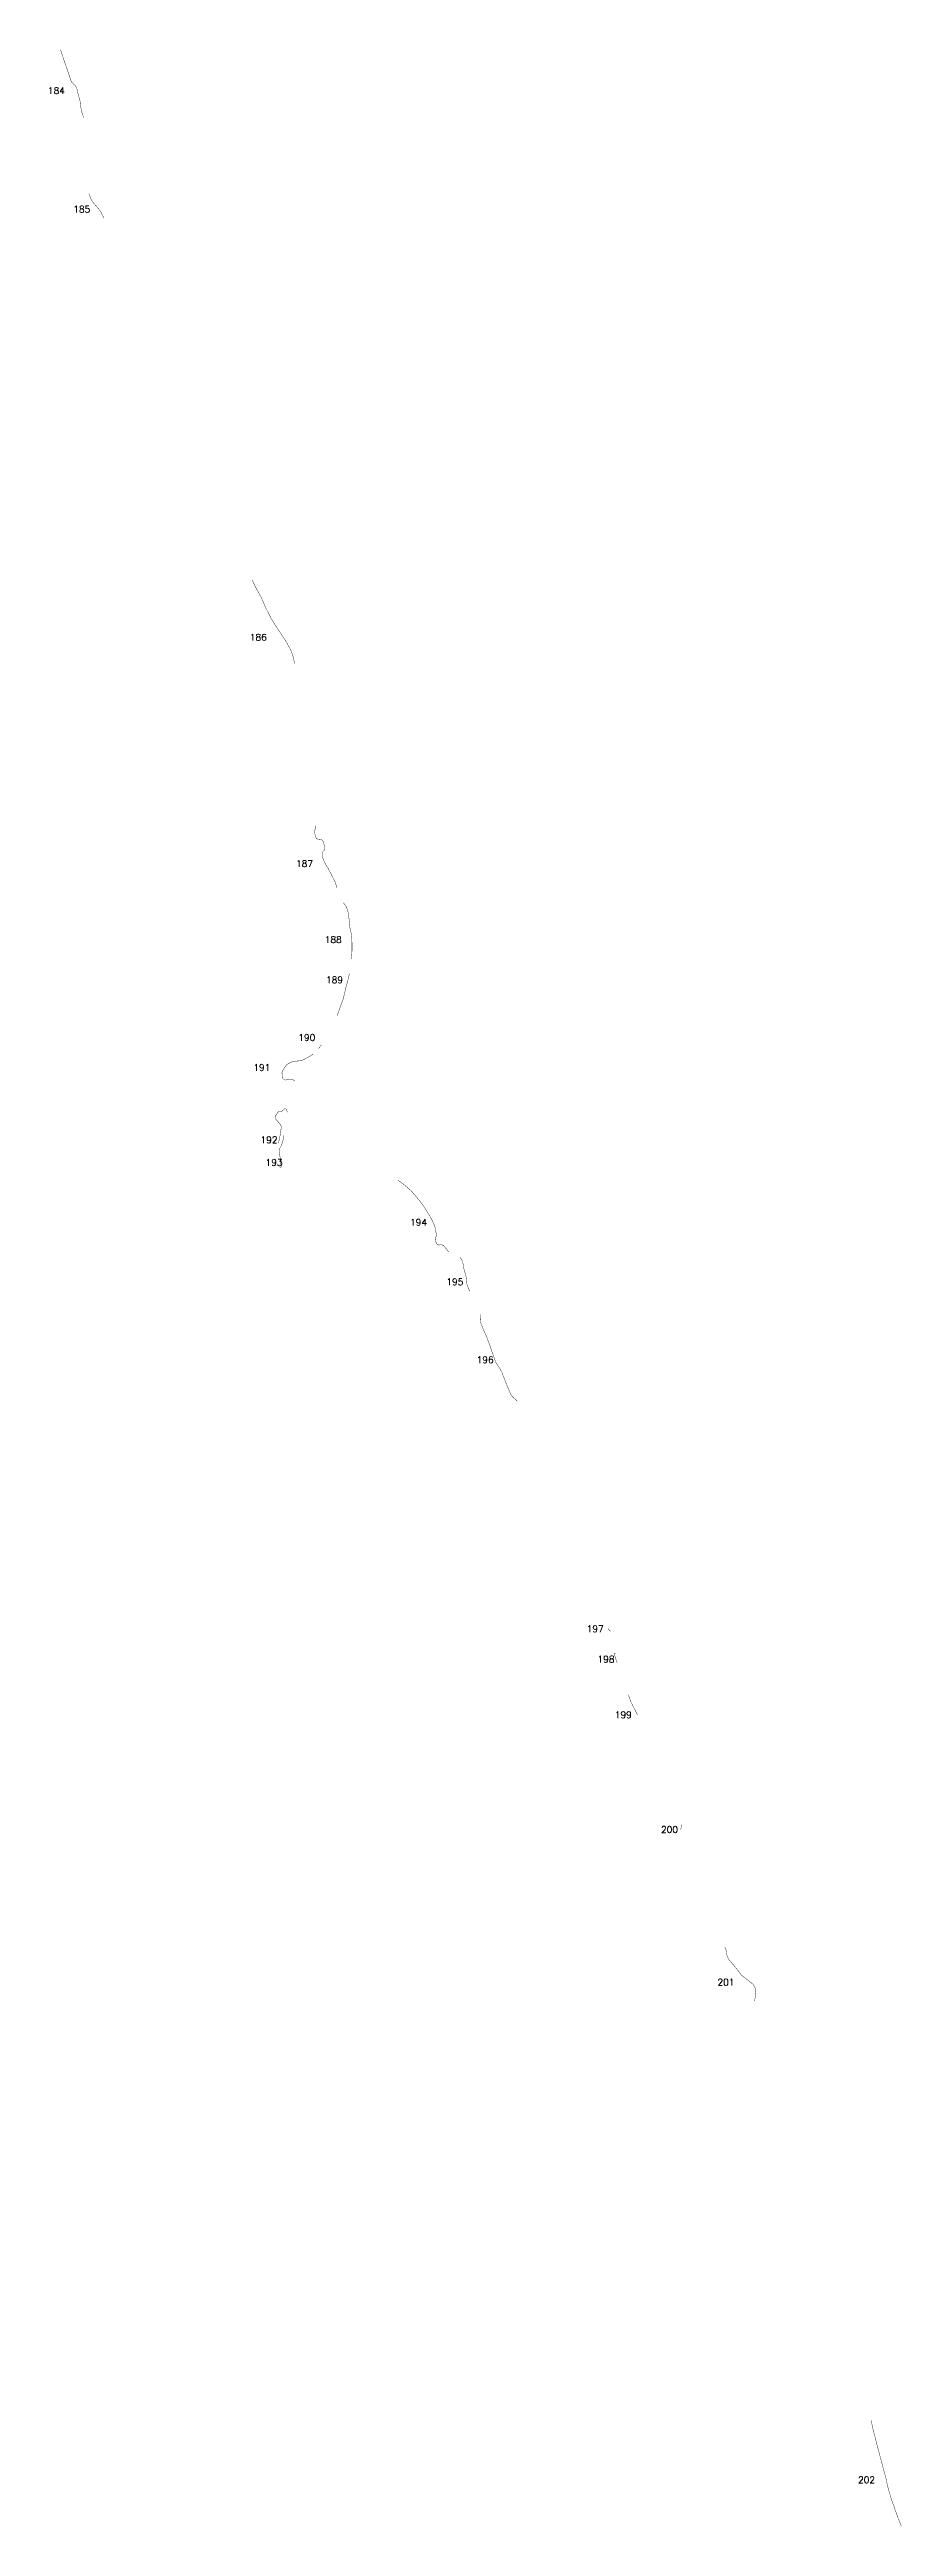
# Model space of a CAD drawing. Header units: metres. Extents: x 254129 to 356845, y 1741129 to 2228107.
# Drawn here: x 295765 to 302218, y 1959789 to 1978560 of the extents above; entities that cross this region are included whole.
import ezdxf

# ---------------------------------------------------------------- set-up
doc = ezdxf.new("R2010")
doc.units = ezdxf.units.M
doc.layers.add('ARTIFICIALLY PROTECTED', color=4, linetype='Continuous')
doc.styles.get("Standard").update_dxf_attribs({"font": 'simplex.shx'})

msp = doc.modelspace()

# ---------------------------------------------------------------- texts
at = {"char_height": 50, "attachment_point": 1}
for s, insert in [('184', (295752, 1978273)), ('185', (295944, 1977374)), ('186', (297282, 1974130)), ('187', (297632, 1972415)), ('188', (297850, 1971839)), ('189', (297859, 1971534)), ('190', (297649, 1971097)), ('191', (297309, 1970870)), ('192', (297363, 1970321)), ('193', (297401, 1970151)), ('194', (298496, 1969697)), ('195', (298771, 1969246)), ('196', (299000, 1968655)), ('197', (299834, 1966616)), ('198', (299916, 1966386)), ('199', (300047, 1965965)), ('200', (300397, 1965095)), ('201', (300825, 1963939)), ('202', (301890, 1960167))]:
    msp.add_mtext_dynamic_manual_height_columns(s, width=84.37, gutter_width=1, heights=[74.2], dxfattribs=dict(at, insert=insert))

# ---------------------------------------------------------------- linework, layer by layer
at = {"layer": 'ARTIFICIALLY PROTECTED', "const_width": 3, "flags": 128}
for points in [[(295848, 1978558), (295863, 1978511), (295894, 1978421), (295928, 1978320), (295940, 1978303), (295958, 1978288), (295970, 1978271), (295977, 1978239), (295996, 1978168), (296001, 1978126), (296007, 1978090), (296022, 1978047), (296026, 1978042)], [(296063, 1977468), (296065, 1977460), (296082, 1977419), (296098, 1977396), (296120, 1977371), (296141, 1977347), (296154, 1977328), (296168, 1977301), (296177, 1977280)], [(297300, 1974541), (297306, 1974525), (297324, 1974489), (297338, 1974462), (297364, 1974416), (297385, 1974369), (297403, 1974327), (297448, 1974240), (297498, 1974161), (297547, 1974090), (297597, 1974000), (297615, 1973938), (297620, 1973905)], [(297990, 1972095), (297994, 1972089), (298010, 1972068), (298024, 1972034), (298031, 1971998), (298034, 1971963), (298041, 1971900), (298051, 1971855), (298054, 1971829), (298056, 1971787), (298056, 1971730), (298051, 1971669), (298051, 1971668)], [(298037, 1971556), (298035, 1971550), (298023, 1971500), (298007, 1971440), (297990, 1971367), (297979, 1971338), (297951, 1971260), (297942, 1971237)], [(297762, 1970948), (297731, 1970927), (297684, 1970902), (297656, 1970895), (297654, 1970895), (297621, 1970893), (297602, 1970888), (297575, 1970876), (297560, 1970865), (297547, 1970847), (297534, 1970827), (297528, 1970815), (297525, 1970806), (297527, 1970789), (297528, 1970772), (297533, 1970761), (297540, 1970754), (297552, 1970750), (297564, 1970752), (297580, 1970756), (297591, 1970756), (297609, 1970753), (297621, 1970744), (297624, 1970741)], [(297824, 1971016), (297824, 1971016), (297801, 1970987)], [(297565, 1970506), (297564, 1970512), (297562, 1970520), (297560, 1970527), (297558, 1970529), (297555, 1970531), (297548, 1970531), (297546, 1970532), (297541, 1970530), (297538, 1970528), (297533, 1970522), (297529, 1970517), (297527, 1970515), (297523, 1970513), (297517, 1970514), (297514, 1970514), (297511, 1970515), (297508, 1970514), (297500, 1970511), (297497, 1970509), (297492, 1970503), (297489, 1970498), (297488, 1970495), (297486, 1970492), (297484, 1970489), (297481, 1970485), (297479, 1970481), (297475, 1970473), (297474, 1970470), (297474, 1970466), (297474, 1970463), (297476, 1970457), (297480, 1970451), (297492, 1970439), (297499, 1970430), (297507, 1970420), (297514, 1970410), (297517, 1970405), (297519, 1970400), (297520, 1970393), (297519, 1970386), (297517, 1970366), (297514, 1970346), (297508, 1970315), (297499, 1970270), (297499, 1970270)], [(297508, 1970088), (297512, 1970088), (297519, 1970089), (297519, 1970089), (297518, 1970098), (297517, 1970106), (297517, 1970110), (297516, 1970114), (297514, 1970123), (297511, 1970148), (297511, 1970156), (297511, 1970165), (297509, 1970179), (297507, 1970195), (297504, 1970209), (297504, 1970217), (297506, 1970227), (297514, 1970242), (297523, 1970261), (297532, 1970289), (297539, 1970324), (297540, 1970330)], [(298404, 1969990), (298422, 1969979), (298453, 1969954), (298500, 1969915), (298536, 1969873), (298572, 1969831), (298609, 1969779), (298645, 1969720), (298658, 1969697), (298682, 1969645), (298686, 1969630), (298686, 1969621), (298686, 1969609), (298690, 1969599), (298696, 1969588), (298697, 1969581), (298693, 1969564), (298688, 1969552), (298687, 1969542), (298691, 1969525), (298697, 1969511), (298704, 1969502), (298714, 1969500), (298726, 1969501), (298737, 1969501), (298747, 1969497), (298755, 1969490), (298785, 1969452), (298789, 1969448)], [(298873, 1969408), (298876, 1969404), (298886, 1969390), (298893, 1969373), (298899, 1969352), (298902, 1969328), (298908, 1969300), (298916, 1969276), (298921, 1969255), (298923, 1969235), (298926, 1969206), (298930, 1969192), (298941, 1969164), (298949, 1969149)], [(299028, 1968974), (299029, 1968973), (299030, 1968965), (299028, 1968938), (299029, 1968922), (299033, 1968906), (299042, 1968883), (299052, 1968858), (299072, 1968815), (299080, 1968793), (299100, 1968739), (299122, 1968674), (299127, 1968662), (299147, 1968606), (299163, 1968583), (299179, 1968560), (299192, 1968533), (299222, 1968455), (299249, 1968392), (299261, 1968364), (299273, 1968349), (299301, 1968324), (299308, 1968317)], [(299997, 1966592), (300002, 1966584), (300011, 1966575), (300015, 1966569)], [(300052, 1966408), (300043, 1966405), (300042, 1966404), (300042, 1966401), (300049, 1966379), (300064, 1966337), (300064, 1966336)], [(300149, 1966093), (300150, 1966090), (300168, 1966040), (300183, 1966009), (300194, 1965988), (300203, 1965971), (300218, 1965941), (300219, 1965940)], [(300555, 1965106), (300551, 1965099), (300548, 1965079), (300546, 1965070)], [(300880, 1964177), (300883, 1964175), (300888, 1964163), (300891, 1964150), (300894, 1964124), (300908, 1964089), (300934, 1964057), (300981, 1964001), (301005, 1963967), (301031, 1963948), (301077, 1963912), (301095, 1963896), (301106, 1963878), (301113, 1963858), (301115, 1963835), (301112, 1963809), (301108, 1963783), (301105, 1963770)], [(301989, 1960592), (302002, 1960529), (302019, 1960463), (302040, 1960382), (302066, 1960284), (302085, 1960212), (302105, 1960138), (302112, 1960099), (302142, 1959995), (302192, 1959855), (302209, 1959812), (302217, 1959790)]]:
    msp.add_lwpolyline(points, dxfattribs=at)
at = {"layer": 'ARTIFICIALLY PROTECTED', "flags": 128}
msp.add_lwpolyline([(297777, 1972678, 3, 3, 0), (297779, 1972672, 3, 3, 0), (297778, 1972659, 3, 3, 0), (297776, 1972650, 3, 3, 0), (297773, 1972642, 3, 3, 0), (297772, 1972633, 3, 3, 0), (297774, 1972620, 3, 3, 0), (297781, 1972594, 3, 3, 0), (297785, 1972584, 3, 3, 0), (297791, 1972578, 3, 3, 0), (297798, 1972575, 3, 3, 0), (297812, 1972574, 3, 3, 0), (297815, 1972574, 3, 3, 0), (297822, 1972572, 3, 3, 0), (297832, 1972567, 3, 3, 0), (297836, 1972561, 3, 3, 0), (297841, 1972545, 3, 3, 0), (297847, 1972522, 3, 3, 0), (297848, 1972509, 3, 3, 0), (297848, 1972503, 3, 3, 0), (297845, 1972492, 3, 3, 0), (297841, 1972486, 3, 3, 0), (297832, 1972476, 3, 3, 0), (297829, 1972471, 3, 3, 0), (297829, 1972467, 3, 3, 0), (297829, 1972457, 3, 3, 0), (297831, 1972443, 3, 3, 0), (297845, 1972405, 3, 3, 0), (297859, 1972379, 3, 3, 0), (297875, 1972354, 3, 3, 0), (297915, 1972278, 3, 3, 0), (297930, 1972245, 3, 3, 0), (297937, 1972222, 3, 3, 0), (297939, 1972205, 0, 0, 0)], format="xyseb", dxfattribs=at)

msp.set_redraw_order([(e.dxf.handle, doc.entitydb.next_handle()) for e in msp.query("TEXT MTEXT ATTDEF DIMENSION ARC_DIMENSION")])  # texts and dimensions are drawn at this point

doc.saveas('drawing.dxf')
